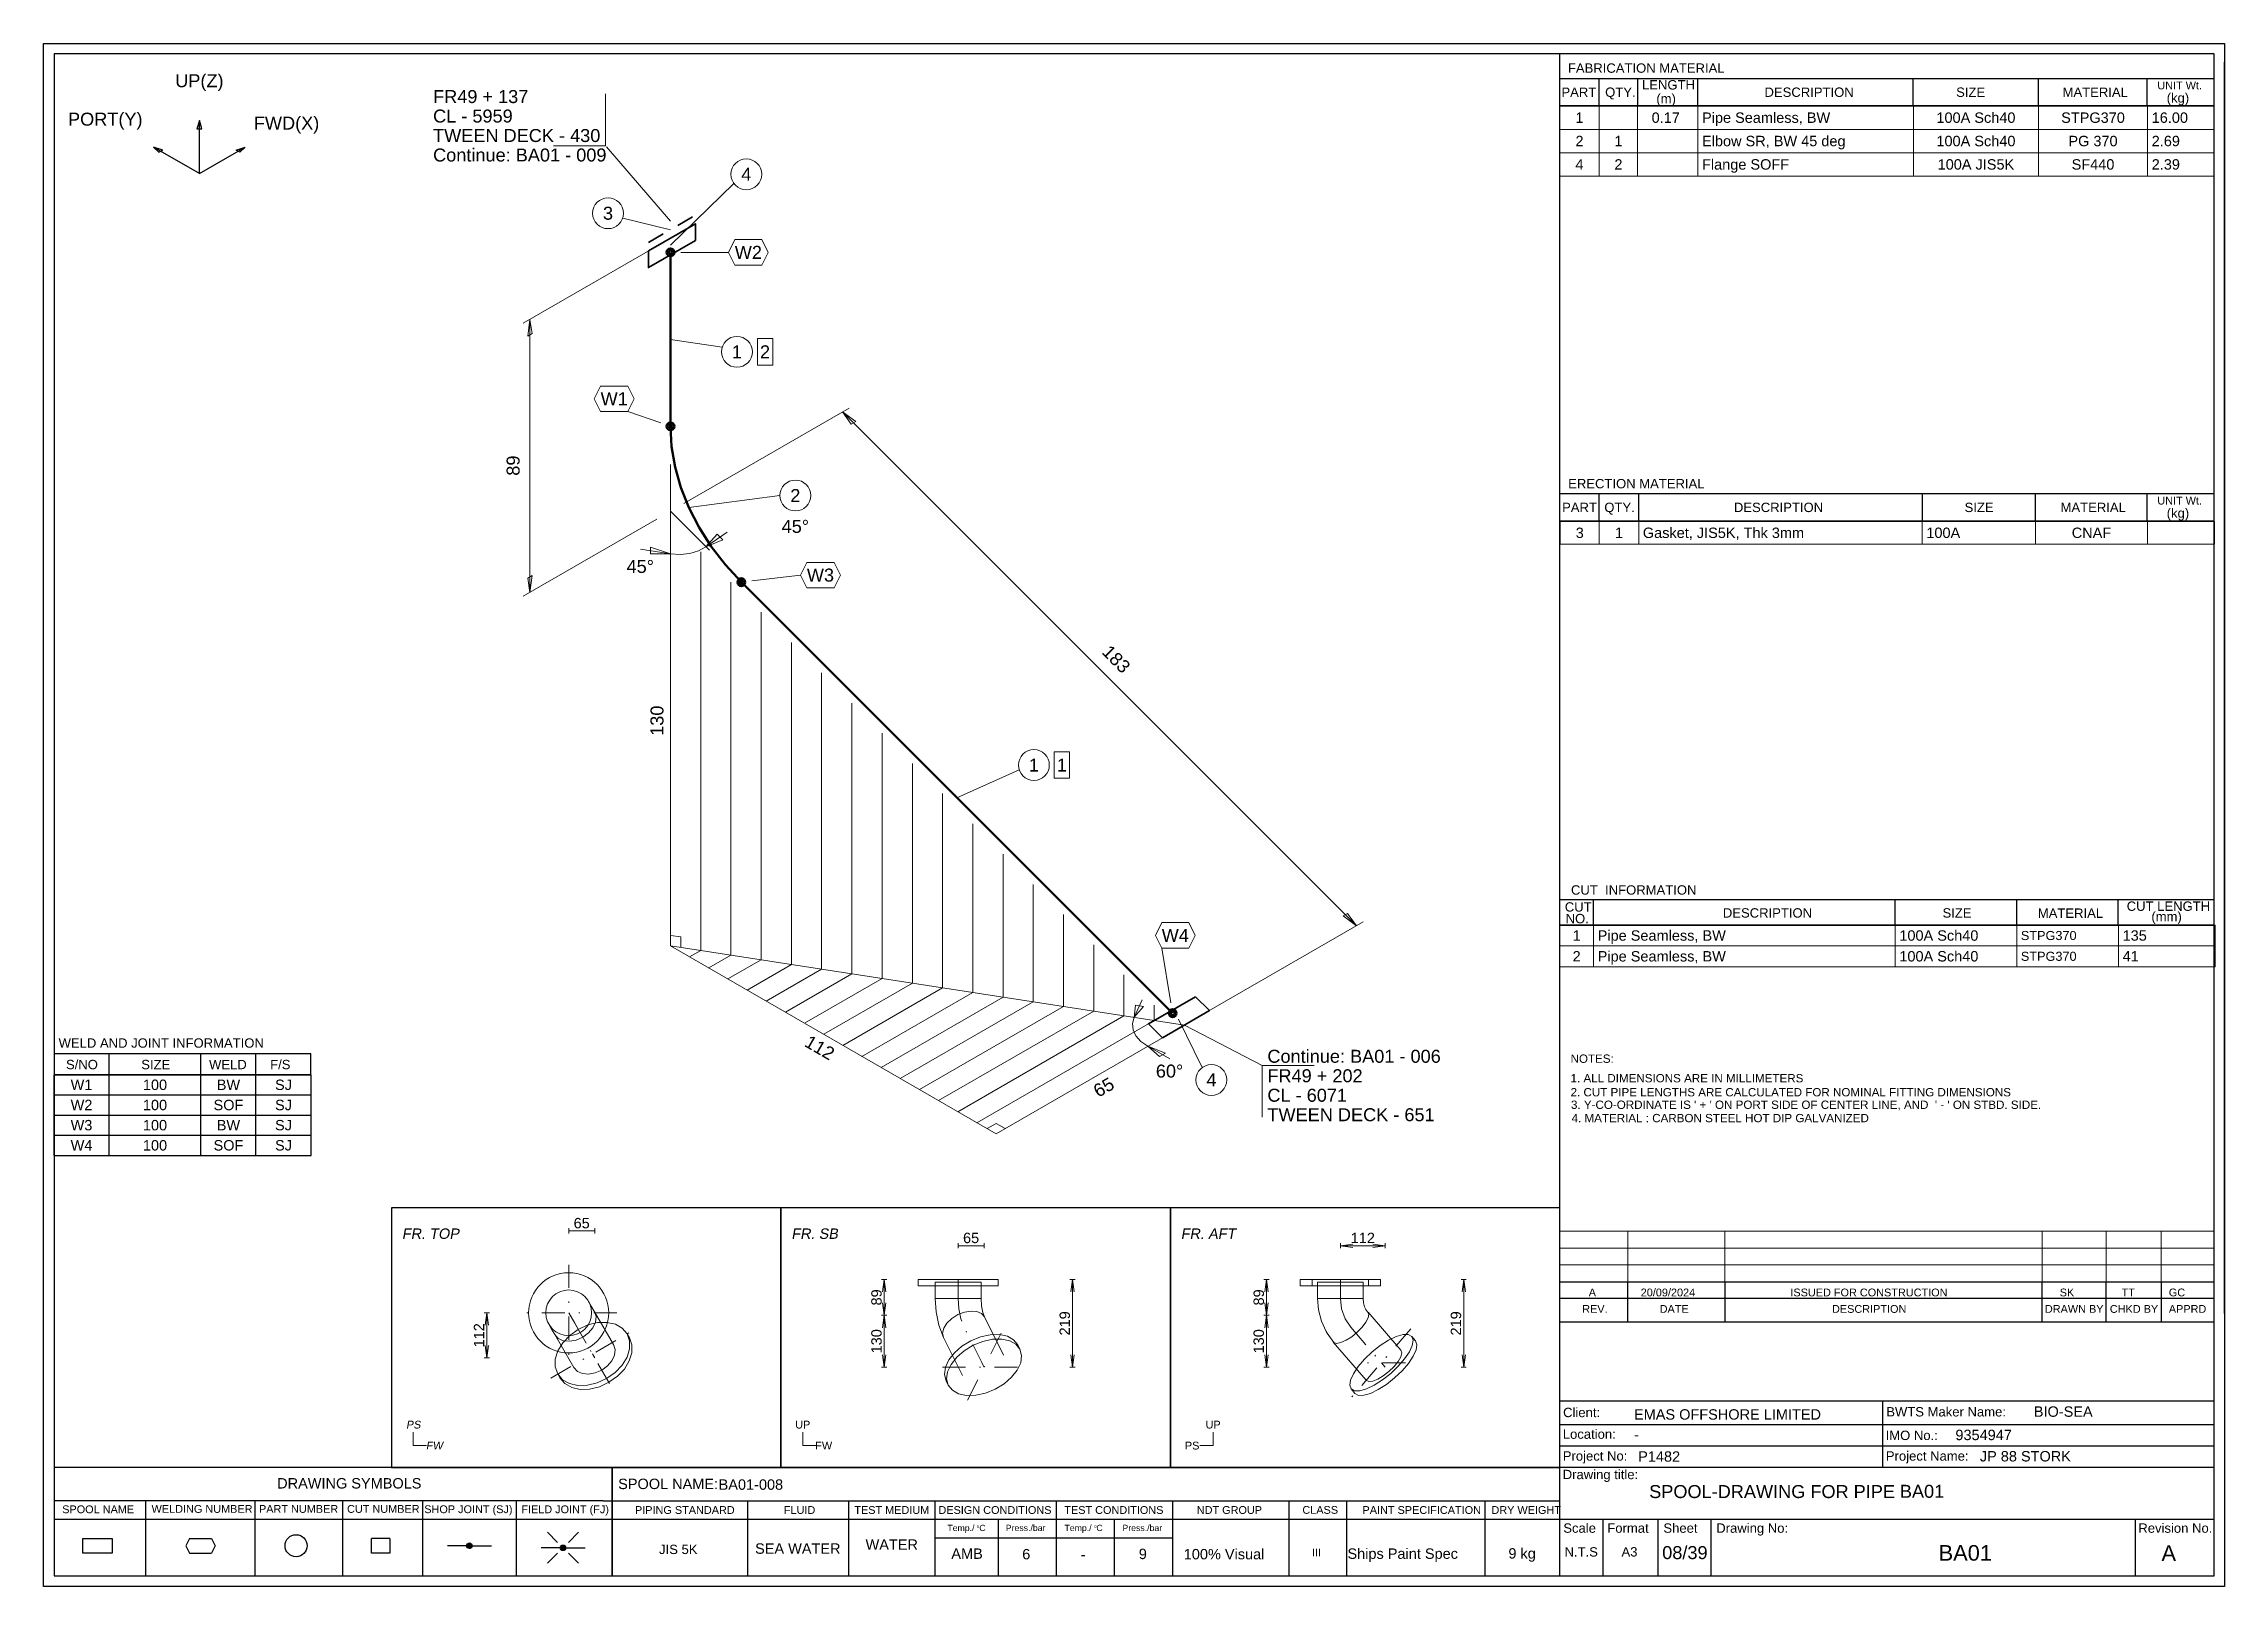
# Model space of a CAD drawing. Header units: millimetres. Extents: x 0 to 420, y 0 to 297.
import ezdxf
from ezdxf.enums import TextEntityAlignment as Align

# ---------------------------------------------------------------- set-up
doc = ezdxf.new("R2010")
doc.units = ezdxf.units.MM
doc.linetypes.add('DOTTED_DASHED5', pattern=[9.99994, 4.444418, -2.666651, 0.222221, -2.666651])
doc.linetypes.add('DOTTED_DASHED6', pattern=[10, 4.444444, -2.666667, 0.222222, -2.666667])
for name, color, linetype in [('FramesFromTables', 40, 'Continuous'), ('I_Coordinates', 11, 'Continuous'), ('I_CutNumbers', 10, 'Continuous'), ('I_Dimensions', 4, 'Continuous'), ('I_OtherComponents', 2, 'Continuous'), ('I_PartNumbers', 9, 'Continuous'), ('I_Pipes', 1, 'Continuous'), ('I_Tags', 8, 'Continuous'), ('I_Triangles', 5, 'Continuous'), ('SymbolsOnDrawingSheet', 1, 'Continuous'), ('TextFromTables', 2, 'Continuous'), ('TextFromTextBoxes', 2, 'Continuous')]:
    doc.layers.add(name, color=color, linetype=linetype)
doc.styles.add('Cadmatic Default Text', font='arial.ttf')

msp = doc.modelspace()

# ---------------------------------------------------------------- texts
at = {"layer": 'SymbolsOnDrawingSheet', "linetype": 'ByBlock', "lineweight": 25, "style": 'Cadmatic Default Text'}
for s, p in [('UP(Z)', (30, 289.86)), ('PORT(Y)', (11.88, 282.46)), ('FWD(X)', (46.79, 281.7))]:
    msp.add_text(s, height=2.5, dxfattribs=at).set_placement(p, align=Align.MIDDLE_CENTER)
at = {"layer": 'SymbolsOnDrawingSheet', "linetype": 'ByBlock', "lineweight": 25, "style": 'Cadmatic Default Text', "oblique": 10}
for s, p in [('FR. TOP', (69, 68.9)), ('FR. SB', (144, 68.9)), ('FR. AFT', (219, 68.9))]:
    msp.add_text(s, height=2, dxfattribs=at).set_placement(p, align=Align.TOP_LEFT)
at = {"layer": 'SymbolsOnDrawingSheet', "linetype": 'ByBlock', "lineweight": 13, "style": 'Cadmatic Default Text'}
for s, p in [('65', (103.63, 69.93)), ('65', (178.63, 67.08)), ('112', (254.07, 67.08))]:
    msp.add_text(s, height=2, dxfattribs=at).set_placement(p, align=Align.MIDDLE_CENTER)
for s, p in [('89', (160.4, 55.63)), ('89', (234.02, 55.63)), ('112', (83.86, 48.33)), ('219', (196.66, 50.63)), ('219', (272, 50.63)), ('130', (160.4, 47.18)), ('130', (234.02, 47.18))]:
    msp.add_text(s, height=2, rotation=90, dxfattribs=at).set_placement(p, align=Align.MIDDLE_CENTER)
at = {"layer": 'SymbolsOnDrawingSheet', "linetype": 'ByBlock', "lineweight": 18, "style": 'Cadmatic Default Text', "oblique": 10}
for s, p in [('PS', (71.2, 31.14)), ('FW', (75.24, 27.1))]:
    msp.add_text(s, height=1.5, dxfattribs=at).set_placement(p, align=Align.MIDDLE_CENTER)
at = {"layer": 'SymbolsOnDrawingSheet', "linetype": 'ByBlock', "lineweight": 18, "style": 'Cadmatic Default Text'}
for s, p in [('UP', (146.2, 31.14)), ('UP', (225.24, 31.14)), ('FW', (150.24, 27.1)), ('PS', (221.2, 27.1))]:
    msp.add_text(s, height=1.5, dxfattribs=at).set_placement(p, align=Align.MIDDLE_CENTER)

# ---------------------------------------------------------------- blocks, each defined once
blk = doc.blocks.new('BA01727710874_BOM_4')
at = {"layer": 'FramesFromTables', "linetype": 'ByBlock', "lineweight": 18}
for p, q in [((292, 285), (418, 285)), ((292, 271.5), (292, 285)), ((292, 271.5), (292, 285)), ((299.6, 271.5), (299.6, 285)), ((299.6, 271.5), (299.6, 285)), ((307, 271.5), (307, 285)), ((307, 271.5), (307, 285)), ((318.6, 271.5), (318.6, 285)), ((318.6, 271.5), (318.6, 285)), ((360.1, 271.5), (360.1, 285)), ((360.1, 271.5), (360.1, 285)), ((384.2, 271.5), (384.2, 285)), ((384.2, 271.5), (384.2, 285)), ((405.2, 271.5), (405.2, 285)), ((405.2, 271.5), (405.2, 285)), ((418, 271.5), (418, 285)), ((292, 280.5), (418, 280.5)), ((292, 276), (418, 276)), ((292, 205), (418.1, 205)), ((292, 200.67), (292, 205)), ((292.1, 200.67), (292.1, 205)), ((299.6, 200.67), (299.6, 205)), ((299.6, 200.67), (299.6, 205)), ((307.2, 200.67), (307.2, 205)), ((307.2, 200.67), (307.2, 205)), ((361.8, 200.67), (361.8, 205)), ((361.8, 200.67), (361.8, 205)), ((383.6, 200.67), (383.6, 205)), ((383.6, 200.67), (383.6, 205)), ((405.2, 200.67), (405.2, 205)), ((405.2, 200.67), (405.2, 205)), ((418, 200.67), (418, 205)), ((292, 127.3), (418.2, 127.3)), ((292, 119.3), (292, 127.3)), ((292, 119.3), (292, 127.3)), ((298.5, 119.3), (298.5, 127.3)), ((298.5, 119.3), (298.5, 127.3)), ((356.6, 119.3), (356.6, 127.3)), ((356.6, 119.3), (356.6, 127.3)), ((380, 119.3), (380, 127.3)), ((380, 119.3), (380, 127.3)), ((399.6, 119.3), (399.6, 127.3)), ((399.6, 119.3), (399.6, 127.3)), ((418, 119.3), (418, 127.3)), ((292, 123.3), (418.2, 123.3)), ((292, 68.4), (418, 68.4)), ((292, 58.6), (292, 68.4)), ((292, 58.6), (292, 68.4)), ((305.1, 58.6), (305.1, 68.4)), ((305.1, 58.6), (305.1, 68.4)), ((323.8, 58.6), (323.8, 68.4)), ((323.8, 58.6), (323.8, 68.4)), ((384.9, 58.6), (384.9, 68.4)), ((384.9, 58.6), (384.9, 68.4)), ((397.2, 58.6), (397.2, 68.4)), ((397.2, 58.6), (397.2, 68.4)), ((407.8, 58.6), (407.8, 68.4)), ((407.8, 58.6), (407.8, 68.4)), ((418, 58.6), (418, 68.4)), ((292, 65.13), (418, 65.13)), ((292, 61.87), (418, 61.87))]:
    blk.add_line(p, q, dxfattribs=at)
at = {"layer": 'FramesFromTables', "linetype": 'ByBlock', "lineweight": -3}
for p, q in [((2, 98.5), (51.5, 98.5)), ((2, 82.96), (2, 98.5)), ((2, 82.96), (2, 98.5)), ((12.6, 82.96), (12.6, 98.5)), ((12.6, 82.96), (12.6, 98.5)), ((30.3, 82.96), (30.3, 98.5)), ((30.3, 82.96), (30.3, 98.5)), ((40.9, 82.96), (40.9, 98.5)), ((40.9, 82.96), (40.9, 98.5)), ((51.5, 82.96), (51.5, 98.5)), ((2, 94.62), (51.5, 94.62)), ((2, 90.73), (51.5, 90.73)), ((2, 86.85), (51.5, 86.85))]:
    blk.add_line(p, q, dxfattribs=at)
at = {"layer": 'FramesFromTables', "linetype": 'ByBlock', "lineweight": 18, "flags": 128}
for points in [[(292, 271.5), (418, 271.5), (418, 285)], [(292, 200.67), (418.1, 200.67), (418.1, 205)], [(292, 119.3), (418.2, 119.3), (418.2, 127.3)], [(292, 58.6), (418, 58.6), (418, 68.4)]]:
    blk.add_lwpolyline(points, dxfattribs=at)
at = {"layer": 'FramesFromTables', "linetype": 'ByBlock', "lineweight": -3, "flags": 128}
blk.add_lwpolyline([(2, 82.96), (51.5, 82.96), (51.5, 98.5)], dxfattribs=at)
at = {"layer": 'TextFromTables', "linetype": 'ByBlock', "lineweight": 13, "style": 'Cadmatic Default Text'}
for s, p in [('1', (295.8, 282.75)), ('2', (295.8, 278.25)), ('4', (295.8, 273.75))]:
    blk.add_text(s, height=2, dxfattribs=at).set_placement(p, align=Align.MIDDLE_CENTER)
at = {"layer": 'TextFromTables', "linetype": 'ByBlock', "lineweight": 25, "style": 'Cadmatic Default Text'}
for s, p in [('0.17 ', (312.8, 282.75)), ('100A Sch40', (372.15, 282.75)), ('STPG370', (394.7, 282.75)), ('1', (303.3, 278.25)), ('100A Sch40', (372.15, 278.25)), ('PG 370', (394.7, 278.25)), ('2', (303.3, 273.75)), ('100A JIS5K', (372.15, 273.75)), ('SF440', (394.7, 273.75)), ('3', (295.85, 202.83)), ('1', (303.4, 202.83)), ('CNAF', (394.4, 202.83)), ('1', (295.25, 125.3)), ('2', (295.25, 121.3)), ('W1', (7.3, 96.56)), ('100', (21.45, 96.56)), ('BW', (35.6, 96.56)), ('SJ', (46.2, 96.56)), ('W2', (7.3, 92.67)), ('100', (21.45, 92.67)), ('SOF', (35.6, 92.67)), ('SJ', (46.2, 92.67)), ('W3', (7.3, 88.79)), ('100', (21.45, 88.79)), ('BW', (35.6, 88.79)), ('SJ', (46.2, 88.79)), ('W4', (7.3, 84.91)), ('100', (21.45, 84.91)), ('SOF', (35.6, 84.91)), ('SJ', (46.2, 84.91))]:
    blk.add_text(s, height=2, dxfattribs=at).set_placement(p, align=Align.MIDDLE_CENTER)
for s, height, p in [('Pipe Seamless, BW ', 2, (319.4, 282.75)), ('16.00', 2, (406, 282.75)), ('Elbow SR, BW 45 deg', 2, (319.4, 278.25)), ('2.69', 2, (406, 278.25)), ('Flange SOFF ', 2, (319.4, 273.75)), ('2.39', 2, (406, 273.75)), ('Gasket, JIS5K, Thk 3mm ', 2, (308, 202.83)), ('100A', 2, (362.6, 202.83)), ('Pipe Seamless, BW', 2, (299.3, 125.3)), ('100A Sch40', 2, (357.4, 125.3)), ('STPG370', 1.75, (380.8, 125.3)), ('135', 2, (400.4, 125.3)), ('Pipe Seamless, BW', 2, (299.3, 121.3)), ('100A Sch40', 2, (357.4, 121.3)), ('STPG370', 1.75, (380.8, 121.3)), ('41', 2, (400.4, 121.3))]:
    blk.add_text(s, height=height, dxfattribs=at).set_placement(p, align=Align.MIDDLE_LEFT)
at = {"layer": 'TextFromTextBoxes', "linetype": 'ByBlock', "lineweight": -3, "style": 'Cadmatic Default Text'}
for s, p in [('EMAS OFFSHORE LIMITED', (306.3, 33.1)), ('BIO-SEA', (383.3, 33.65)), ('9354947', (368.2, 29.15)), ('-', (306.3, 29.2)), ('P1482', (307.1, 25)), ('JP 88 STORK', (372.9, 25.05)), ('BA01-008', (130, 19.6))]:
    blk.add_text(s, height=2, dxfattribs=at).set_placement(p, align=Align.MIDDLE_LEFT)
at = {"layer": 'TextFromTextBoxes', "linetype": 'ByBlock', "lineweight": 25, "style": 'Cadmatic Default Text'}
blk.add_text('BA01', height=2.5, dxfattribs=at).set_placement((357.5, 18.3), align=Align.MIDDLE_LEFT)
at = {"layer": 'TextFromTextBoxes', "linetype": 'ByBlock', "lineweight": -3, "style": 'Cadmatic Default Text'}
for s, height, p in [('WATER', 2, (163.35, 8.05)), ('SEA WATER', 2, (145.25, 7.28)), ('AMB', 2, (177.85, 6.3)), ('6', 2, (189.25, 6.2)), ('-', 2, (200.2, 6.15)), ('9', 2, (211.7, 6.25)), ('100% Visual', 2, (227.35, 6.2)), ('Ships Paint Spec', 2, (261.75, 6.3)), ('9 kg', 2, (284.75, 6.35)), ('08/39', 2.5, (316.1, 6.5))]:
    blk.add_text(s, height=height, dxfattribs=at).set_placement(p, align=Align.MIDDLE_CENTER)
at = {"layer": 'TextFromTextBoxes', "linetype": 'ByBlock', "lineweight": 25, "style": 'Cadmatic Default Text'}
blk.add_text('BA01', height=3, dxfattribs=at).set_placement((370.1, 6.45), align=Align.MIDDLE_CENTER)
blk = doc.blocks.new('SEDS_SPOOL_FORMAT_Gol_4')
at = {"layer": 'SymbolsOnDrawingSheet', "linetype": 'ByBlock', "lineweight": -3, "flags": 128}
for points in [[(0, 297), (420, 297), (420, 0), (0, 0), (0, 297)], [(418.01, 295.01), (2, 295.01)], [(2, 295.01), (2, 2)], [(292.02, 50.91), (292.02, 295.01)], [(418.01, 2), (418.01, 295.01)], [(292.02, 290.3), (418.01, 290.3)], [(299.59, 285.01), (299.59, 290.3)], [(307.02, 285.01), (307.02, 290.3)], [(318.61, 285.01), (318.61, 290.3)], [(360.08, 285.01), (360.08, 290.3)], [(384.18, 285.01), (384.18, 290.3)], [(405.15, 285.01), (405.15, 290.3)], [(405.15, 285.01), (405.15, 290.3)], [(420, 52.53), (420, 293.46)], [(420, 52.53), (420, 293.46)], [(292.02, 284.66), (292.02, 288.77)], [(292, 285), (418, 285)], [(292, 253.5), (292, 285)], [(292, 253.5), (292, 285)], [(292.02, 285.01), (418.01, 285.01)], [(418.01, 285.01), (292.02, 285.01)], [(418, 253.5), (418, 285)], [(292.02, 210.38), (418.01, 210.38)], [(299.57, 205.08), (299.57, 210.38)], [(307.21, 205.08), (307.21, 210.38)], [(361.83, 205.03), (361.83, 210.38)], [(383.61, 205.08), (383.61, 210.38)], [(405.15, 205.17), (405.15, 210.38)], [(292.02, 205.08), (292.02, 209.18)], [(292.02, 205.08), (418.01, 205.08)], [(292.02, 186.7), (292.02, 205.08)], [(292.02, 186.7), (292.02, 205.08)], [(418.01, 205.08), (292.02, 205.08)], [(418, 166), (418, 205)], [(292.02, 132.23), (418.01, 132.23)], [(292.02, 127.3), (292.02, 131.41)], [(298.48, 127.3), (298.48, 132.23)], [(356.6, 127.3), (356.6, 132.23)], [(380.01, 127.3), (380.01, 132.23)], [(399.56, 127.3), (399.56, 132.23)], [(292.02, 127.3), (418.01, 127.3)], [(418.01, 127.3), (292.02, 127.3)], [(418, 111.3), (418, 127.3)], [(2, 102.57), (51.49, 102.57)], [(12.6, 98.45), (12.6, 102.57)], [(30.28, 98.45), (30.28, 102.57)], [(40.88, 98.45), (40.88, 102.57)], [(51.49, 98.45), (51.49, 102.57)], [(2, 98.5), (51.5, 98.5)], [(2, 98.5), (51.5, 98.5)], [(51.49, 98.47), (2, 98.47)], [(2, 98.45), (51.49, 98.45)], [(418, 55.4), (418, 68.5)], [(292.02, 52.57), (292.02, 66.5)], [(292.02, 52.57), (292.02, 66.5)], [(292.02, 58.6), (418.01, 58.6)], [(292.02, 55.47), (418.01, 55.47)], [(305.1, 50.91), (305.1, 58.6)], [(323.84, 50.91), (323.84, 58.6)], [(384.91, 50.91), (384.91, 58.6)], [(397.21, 50.91), (397.21, 58.6)], [(407.86, 50.91), (407.86, 58.6)], [(292.02, 50.91), (418.01, 50.91)], [(292.02, 2), (292.02, 50.91)], [(292.02, 35.73), (418.01, 35.73)], [(354.24, 22.93), (354.24, 35.73)], [(292.02, 31.13), (418.01, 31.13)], [(292.02, 27.03), (418.01, 27.03)], [(2, 22.93), (107.74, 22.93)], [(107.74, 22.93), (292.02, 22.93)], [(109.52, 22.93), (109.52, 2)], [(109.52, 2), (109.52, 22.93)], [(292.02, 22.93), (418.01, 22.93)], [(107.74, 16.45), (2, 16.45)], [(2, 12.91), (292.02, 12.91)], [(19.62, 16.45), (19.62, 2)], [(40.69, 16.45), (40.69, 2)], [(57.56, 16.45), (57.56, 2)], [(72.95, 16.45), (72.95, 2)], [(91.02, 16.45), (91.02, 2)], [(107.74, 16.45), (292.02, 16.45)], [(135.58, 16.45), (135.58, 2)], [(155.03, 16.45), (155.03, 2)], [(171.67, 16.45), (171.67, 2)], [(183.82, 12.91), (183.82, 2)], [(195.02, 16.45), (195.02, 2)], [(206.21, 12.91), (206.21, 2)], [(217.4, 16.45), (217.4, 2)], [(239.85, 16.45), (239.85, 2)], [(250.91, 16.34), (250.91, 2)], [(277.59, 16.45), (277.59, 2)], [(292.02, 12.91), (418.01, 12.91)], [(300.39, 2), (300.39, 12.91)], [(310.96, 2), (310.96, 12.91)], [(321.13, 2), (321.13, 12.91)], [(402.9, 2), (402.9, 12.91)], [(13.2, 6.41), (7.55, 6.41), (7.55, 9.23), (13.2, 9.23)], [(13.2, 9.23), (13.2, 6.41)], [(28.12, 9.23), (27.42, 7.82)], [(28.12, 9.23), (32.36, 9.23)], [(32.36, 9.23), (33.07, 7.82)], [(66.68, 9.23), (66.68, 6.41), (63.15, 6.41), (63.15, 9.23)], [(66.68, 9.23), (63.15, 9.23)], [(99, 8.47), (97.06, 10.41)], [(101.09, 8.47), (103.03, 10.41)], [(171.67, 9.37), (217.4, 9.37)], [(171.67, 9.37), (217.4, 9.37)], [(27.42, 7.82), (28.12, 6.41)], [(28.12, 6.41), (32.36, 6.41)], [(33.07, 7.82), (32.36, 6.41)], [(81.48, 7.82), (77.79, 7.82)], [(81.49, 7.78), (82.04, 8.32)], [(81.51, 7.9), (81.93, 8.32)], [(81.52, 7.7), (82.14, 8.32)], [(81.55, 7.62), (82.22, 8.29)], [(81.56, 8.06), (81.76, 8.26)], [(81.57, 7.54), (82.28, 8.25)], [(81.62, 7.48), (82.34, 8.2)], [(81.68, 7.44), (82.4, 8.16)], [(81.74, 7.39), (82.45, 8.1)], [(81.8, 7.35), (82.48, 8.02)], [(81.88, 7.32), (82.5, 7.94)], [(81.98, 7.32), (82.53, 7.86)], [(82.09, 7.32), (82.52, 7.75)], [(82.24, 7.36), (82.47, 7.59)], [(82.54, 7.82), (86.24, 7.82)], [(99.51, 7.42), (95.82, 7.42)], [(99, 6.38), (97.06, 4.44)], [(99.53, 7.47), (99.99, 7.93)], [(99.53, 7.37), (100.1, 7.93)], [(99.56, 7.29), (100.2, 7.93)], [(99.58, 7.62), (99.88, 7.93)], [(99.58, 7.21), (100.27, 7.89)], [(99.61, 7.13), (100.33, 7.84)], [(99.67, 7.08), (100.39, 7.8)], [(99.73, 7.03), (100.45, 7.75)], [(99.79, 6.99), (100.49, 7.69)], [(99.85, 6.94), (100.52, 7.61)], [(99.94, 6.92), (100.54, 7.53)], [(100.04, 6.92), (100.57, 7.45)], [(100.15, 6.92), (100.54, 7.31)], [(100.38, 7.04), (100.49, 7.15)], [(100.57, 7.42), (104.27, 7.42)], [(101.09, 6.38), (103.03, 4.44)], [(2, 2), (418.01, 2)]]:
    blk.add_lwpolyline(points, dxfattribs=at)
at = {"layer": 'SymbolsOnDrawingSheet', "linetype": 'ByBlock', "lineweight": -3}
for centre, radius in [((48.63, 7.82), 2.12), ((82.01, 7.82), 0.53), ((100.04, 7.42), 0.53)]:
    blk.add_circle(centre, radius, dxfattribs=at)
at = {"layer": 'SymbolsOnDrawingSheet', "linetype": 'ByBlock', "lineweight": -3, "style": 'Cadmatic Default Text'}
for s, height, p in [('FABRICATION MATERIAL', 1.8, (293.57, 293.19)), ('LENGTH', 1.8, (307.84, 289.97)), ('PART', 1.8, (292.32, 288.55)), ('QTY.', 1.8, (300.74, 288.55)), ('DESCRIPTION', 1.8, (331.43, 288.55)), ('SIZE', 1.8, (368.34, 288.55)), ('MATERIAL', 1.8, (388.84, 288.55)), ('UNIT Wt.', 1.5, (407.08, 289.7)), (' (kg)', 1.8, (408.19, 287.46)), ('ERECTION MATERIAL', 1.8, (293.62, 213.19)), ('PART', 1.8, (292.45, 208.62)), ('QTY.', 1.8, (300.58, 208.62)), ('DESCRIPTION', 1.8, (325.54, 208.62)), ('SIZE', 1.8, (369.97, 208.62)), ('MATERIAL', 1.8, (388.45, 208.62)), ('UNIT Wt.', 1.5, (407.08, 209.77)), (' (kg)', 1.8, (408.19, 207.53)), ('CUT  INFORMATION', 1.8, (294.16, 134.97)), ('CUT ', 1.8, (292.97, 131.7)), ('DESCRIPTION', 1.8, (323.41, 130.55)), ('SIZE', 1.8, (365.72, 130.55)), ('MATERIAL', 1.8, (384.07, 130.5)), ('CUT LENGTH', 1.8, (401.19, 131.85)), ('NO.', 1.8, (293.13, 129.46)), ('(mm)', 1.8, (405.94, 129.85)), ('WELD AND JOINT INFORMATION', 1.8, (2.89, 105.5)), ('S/NO', 1.8, (4.31, 101.36)), ('SIZE', 1.8, (18.81, 101.36)), ('WELD', 1.8, (31.86, 101.36)), ('F/S', 1.8, (43.63, 101.36)), ('SPOOL-DRAWING FOR PIPE', 2.5, (309.22, 19.5))]:
    blk.add_text(s, height=height, dxfattribs=at).set_placement(p, align=Align.TOP_LEFT)
for s, height, p in [('(m)', 1.8, (310.6, 285.51)), ('Client:', 1.8, (292.64, 32.58)), ('BWTS Maker Name:', 1.8, (354.88, 32.71)), ('Location:', 1.8, (292.58, 28.41)), ('IMO No.:', 1.8, (354.76, 28.17)), ('Project No:', 1.8, (292.58, 24.2)), ('Project Name:', 1.8, (354.8, 24.2)), ('Drawing title:', 1.8, (292.57, 20.64)), ('DRAWING SYMBOLS', 2, (44.98, 18.84)), ('Temp./  C   ', 1.2, (174.06, 10.65)), ('0', 0.53, (179.71, 11.25)), ('Press./bar', 1.2, (185.31, 10.65)), ('Temp./  C   ', 1.2, (196.61, 10.65)), ('0', 0.53, (202.37, 11.25)), ('Press./bar', 1.2, (207.78, 10.65)), ('Scale', 1.8, (292.68, 10.32)), ('Format', 1.8, (301.16, 10.32)), ('Sheet', 1.8, (311.96, 10.32)), ('Drawing No:', 1.8, (322.14, 10.32)), ('Revision No.', 1.8, (403.43, 10.32)), ('N.T.S', 1.8, (292.92, 5.74)), ('A3', 1.8, (303.89, 5.74))]:
    blk.add_text(s, height=height, dxfattribs=at).set_placement(p)
for s, height, p in [('NOTES:', 1.6, (294.08, 101.59)), ('1. ALL DIMENSIONS ARE IN MILLIMETERS', 1.6, (294.08, 97.83)), ('2. CUT PIPE LENGTHS ARE CALCULATED FOR NOMINAL FITTING DIMENSIONS', 1.6, (294.08, 95.13)), ("3. Y-CO-ORDINATE IS ' + ' ON PORT SIDE OF CENTER LINE, AND  ' - ' ON STBD. SIDE.", 1.6, (294.16, 92.72)), ('4. MATERIAL : CARBON STEEL HOT DIP GALVANIZED', 1.6, (294.28, 90.15)), ('A', 1.5, (297.58, 56.58)), ('20/09/2024', 1.5, (307.59, 56.58)), ('ISSUED FOR CONSTRUCTION', 1.5, (336.41, 56.58)), ('SK', 1.5, (388.28, 56.58)), ('TT', 1.5, (400.21, 56.58)), ('GC', 1.5, (409.3, 56.58)), ('REV.', 1.5, (296.32, 53.41)), ('DATE', 1.5, (311.24, 53.41)), ('DESCRIPTION', 1.5, (344.43, 53.41)), ('DRAWN BY', 1.5, (385.43, 53.41)), ('CHKD BY', 1.5, (397.94, 53.41)), ('APPRD', 1.5, (409.3, 53.41)), ('SPOOL NAME:', 2, (110.65, 19.73)), ('SPOOL NAME', 1.5, (3.58, 14.83)), ('WELDING NUMBER', 1.5, (20.79, 14.91)), ('PART NUMBER', 1.5, (41.48, 14.91)), ('CUT NUMBER', 1.5, (58.44, 14.91)), ('SHOP JOINT (SJ)', 1.5, (73.31, 14.85)), ('FIELD JOINT (FJ)', 1.5, (92, 14.83)), ('PIPING STANDARD', 1.5, (113.89, 14.7)), ('FLUID', 1.5, (142.57, 14.7)), ('TEST MEDIUM', 1.5, (156.14, 14.7)), ('DESIGN CONDITIONS', 1.5, (172.34, 14.7)), ('TEST CONDITIONS', 1.5, (196.58, 14.7)), ('NDT GROUP', 1.5, (222.09, 14.7)), ('CLASS', 1.5, (242.43, 14.72)), ('PAINT SPECIFICATION', 1.5, (254.01, 14.7)), ('DRY WEIGHT', 1.5, (278.84, 14.7)), ('JIS 5K', 1.8, (118.53, 7.12)), ('III', 1.5, (244.26, 6.51)), ('A', 3, (407.89, 6.4))]:
    blk.add_text(s, height=height, dxfattribs=at).set_placement(p, align=Align.MIDDLE_LEFT)
blk = doc.blocks.new('BA01727710874_PRT_8_3')
at = {"layer": 'I_OtherComponents', "linetype": 'ByBlock', "lineweight": 35}
for p, q in [((70.14, 238.69), (72.97, 240.33)), ((64.49, 235.43), (67.31, 237.06))]:
    blk.add_line(p, q, dxfattribs=at)
blk = doc.blocks.new('BA01727710874_PRT_9_3')
at = {"layer": 'I_OtherComponents', "linetype": 'ByBlock', "lineweight": 35, "flags": 128}
blk.add_lwpolyline([(73.54, 235.81), (73.54, 239.02), (64.49, 233.8), (64.49, 230.58), (73.54, 235.81)], dxfattribs=at)
at = {"layer": 'I_OtherComponents', "linetype": 'ByBlock', "lineweight": 50}
for radius in [0.75, 0.375]:
    blk.add_circle((68.73, 233.52), radius, dxfattribs=at)
blk = doc.blocks.new('BA01727710874_PRT_10_3')
at = {"layer": 'I_Pipes', "linetype": 'ByBlock', "lineweight": 50}
blk.add_line((68.73, 200.01), (68.73, 233.52), dxfattribs=at)
blk = doc.blocks.new('BA01727710874_PRT_11_3')
at = {"layer": 'I_Pipes', "linetype": 'ByBlock', "lineweight": 0}
for q in [(68.73, 192.66), (76.24, 176.17)]:
    blk.add_line((68.73, 183.68), q, dxfattribs=at)
at = {"layer": 'I_Pipes', "linetype": 'ByBlock', "lineweight": 50, "flags": 128}
blk.add_lwpolyline([(68.73, 200.01), (68.95, 196.11), (69.62, 192.18), (70.74, 188.25), (72.28, 184.37), (74.24, 180.57), (76.59, 176.89), (79.32, 173.36), (82.39, 170.02)], dxfattribs=at)
at = {"layer": 'I_Pipes', "linetype": 'ByBlock', "lineweight": 50}
for centre, radius in [((68.73, 200.01), 0.75), ((68.73, 200.01), 0.375), ((82.39, 170.02), 0.75), ((82.39, 170.02), 0.375)]:
    blk.add_circle(centre, radius, dxfattribs=at)
blk = doc.blocks.new('BA01727710874_PRT_12_3')
at = {"layer": 'I_Pipes', "linetype": 'ByBlock', "lineweight": 50}
blk.add_line((82.39, 170.02), (165.44, 87.04), dxfattribs=at)
blk = doc.blocks.new('BA01727710874_PRT_13_3')
at = {"layer": 'I_OtherComponents', "linetype": 'ByBlock', "lineweight": 35, "flags": 128}
blk.add_lwpolyline([(169.83, 90.22), (172.52, 87.54), (163.47, 82.31), (160.78, 85), (169.83, 90.22)], dxfattribs=at)
at = {"layer": 'I_OtherComponents', "linetype": 'ByBlock', "lineweight": 50}
for radius in [0.75, 0.375]:
    blk.add_circle((165.44, 87.04), radius, dxfattribs=at)
blk = doc.blocks.new('BA01727710874_TRI_0_3')
at = {"layer": 'I_Triangles', "linetype": 'ByBlock', "lineweight": 0}
for p, q in [((74.55, 99.12), (74.55, 175.86)), ((80.37, 98.23), (80.37, 170.04)), ((86.2, 97.33), (86.2, 164.22)), ((92.02, 96.43), (92.02, 158.4)), ((97.84, 95.53), (97.84, 152.58)), ((103.66, 94.64), (103.66, 146.76)), ((109.49, 93.74), (109.49, 140.95)), ((115.31, 92.84), (115.31, 135.13)), ((121.13, 91.94), (121.13, 129.31)), ((126.95, 91.05), (126.95, 123.49)), ((132.78, 90.15), (132.78, 117.67)), ((138.6, 89.25), (138.6, 111.85)), ((144.42, 88.35), (144.42, 106.04)), ((167.71, 84.76), (68.73, 100.02)), ((72.42, 97.89), (74.55, 99.12)), ((76.1, 95.76), (80.37, 98.23)), ((79.79, 93.63), (86.2, 97.33)), ((150.24, 87.46), (150.24, 100.22)), ((83.48, 91.5), (92.02, 96.43)), ((87.17, 89.37), (97.84, 95.53)), ((90.86, 87.24), (103.66, 94.64)), ((94.55, 85.11), (109.49, 93.74)), ((98.24, 82.98), (115.31, 92.84)), ((156.07, 86.56), (156.07, 94.4)), ((101.93, 80.85), (121.13, 91.94)), ((105.61, 78.72), (126.95, 91.05)), ((109.3, 76.6), (132.78, 90.15)), ((112.99, 74.47), (138.6, 89.25)), ((116.68, 72.34), (144.42, 88.35)), ((161.89, 85.66), (161.89, 88.58)), ((120.37, 70.21), (150.24, 87.46)), ((124.06, 68.08), (156.07, 86.56)), ((127.75, 65.95), (161.89, 85.66))]:
    blk.add_line(p, q, dxfattribs=at)
at = {"layer": 'I_Triangles', "linetype": 'ByBlock', "lineweight": 0, "flags": 128}
for points in [[(167.71, 84.76), (68.73, 100.02), (68.73, 183.67)], [(79.66, 179.68), (75.56, 176.85), (77.75, 179.28), (78.84, 178.19), (75.56, 176.85), (74.1, 176.06), (72.43, 175.56), (70.61, 175.38), (68.73, 175.51), (64.86, 176.76), (64.86, 175.45), (68.73, 175.51), (62.93, 176.4)], [(70.7, 99.72), (70.7, 101.72), (68.73, 102.02)], [(167.71, 84.76), (131.43, 63.82), (68.73, 100.02)], [(159.6, 89.6), (158.05, 86.25), (159.86, 88.36), (158.31, 88.6), (158.05, 86.25), (157.73, 85.06), (157.84, 83.86), (158.38, 82.69), (159.33, 81.62), (160.64, 80.68), (164.04, 79.37), (162.9, 78.72), (160.64, 80.68), (164.88, 78.23)], [(133.17, 64.82), (131.43, 65.82), (129.7, 64.82)]]:
    blk.add_lwpolyline(points, dxfattribs=at)
at = {"layer": 'I_Triangles', "linetype": 'ByBlock', "lineweight": 0, "style": 'Cadmatic Default Text'}
for s, p in [('45°', (62.91, 173.04)), ('60°', (164.85, 75.9))]:
    blk.add_text(s, height=2.5, dxfattribs=at).set_placement(p, align=Align.MIDDLE_CENTER)
for s, rotation, p in [('130', 90, (66.13, 143.35)), ('112', 330, (97.48, 80.42)), ('65', 30, (152.17, 72.79))]:
    blk.add_text(s, height=2.5, rotation=rotation, dxfattribs=at).set_placement(p, align=Align.MIDDLE_CENTER)
blk = doc.blocks.new('BA01727710874_DIM_0_3')
at = {"layer": 'I_Dimensions', "linetype": 'ByBlock', "lineweight": 0}
for p, q in [((40.37, 219.87), (66.13, 234.74)), ((41.66, 168.05), (41.66, 220.62)), ((66.13, 182.18), (40.37, 167.3))]:
    blk.add_line(p, q, dxfattribs=at)
at = {"layer": 'I_Dimensions', "linetype": 'ByBlock', "lineweight": 0, "flags": 128}
for points in [[(41.66, 220.62), (42.1, 217.87), (41.23, 217.37), (41.66, 220.62)], [(41.66, 168.05), (42.1, 171.3), (41.23, 170.8), (41.66, 168.05)]]:
    blk.add_lwpolyline(points, dxfattribs=at)
at = {"layer": 'I_Dimensions', "linetype": 'ByBlock', "lineweight": 0, "style": 'Cadmatic Default Text'}
blk.add_text('89', height=2.5, rotation=90, dxfattribs=at).set_placement((38.42, 192.46), align=Align.MIDDLE_CENTER)
blk = doc.blocks.new('BA01727710874_DIM_1_3')
at = {"layer": 'I_Dimensions', "linetype": 'ByBlock', "lineweight": 0}
for p, q in [((71.33, 185.18), (103.15, 203.55)), ((101.85, 202.8), (200.84, 103.89)), ((202.14, 104.64), (170.31, 86.26))]:
    blk.add_line(p, q, dxfattribs=at)
at = {"layer": 'I_Dimensions', "linetype": 'ByBlock', "lineweight": 0, "flags": 128}
for points in [[(101.85, 202.8), (103.54, 200.43), (104.41, 200.93), (101.85, 202.8)], [(200.84, 103.89), (198.28, 105.76), (199.15, 106.26), (200.84, 103.89)]]:
    blk.add_lwpolyline(points, dxfattribs=at)
at = {"layer": 'I_Dimensions', "linetype": 'ByBlock', "lineweight": 0, "style": 'Cadmatic Default Text'}
blk.add_text('183', height=2.5, rotation=315.0211, dxfattribs=at).set_placement((154.59, 155.22), align=Align.MIDDLE_CENTER)
blk = doc.blocks.new('BA01727710874_CRD_0_3')
at = {"layer": 'I_Coordinates', "linetype": 'ByBlock', "lineweight": 0}
blk.add_line((56.4, 253.81), (68.73, 239.51), dxfattribs=at)
at = {"layer": 'I_Coordinates', "linetype": 'ByBlock', "lineweight": 0, "flags": 128}
blk.add_lwpolyline([(56.23, 264.01), (56.23, 254.01), (46.23, 254.01)], dxfattribs=at)
at = {"layer": 'I_Coordinates', "linetype": 'ByBlock', "lineweight": 0, "style": 'Cadmatic Default Text'}
for s, p in [('FR49 + 137', (23.01, 262.26)), ('CL - 5959', (23.01, 258.51)), ('TWEEN DECK - 430', (23.01, 254.76)), ('Continue: BA01 - 009', (23.01, 251.01))]:
    blk.add_text(s, height=2.5, dxfattribs=at).set_placement(p)
blk = doc.blocks.new('BA01727710874_CRD_1_3')
at = {"layer": 'I_Coordinates', "linetype": 'ByBlock', "lineweight": 0}
blk.add_line((182.69, 77), (167.71, 84.76), dxfattribs=at)
at = {"layer": 'I_Coordinates', "linetype": 'ByBlock', "lineweight": 0, "flags": 128}
blk.add_lwpolyline([(182.69, 67), (182.69, 77), (192.69, 77)], dxfattribs=at)
at = {"layer": 'I_Coordinates', "linetype": 'ByBlock', "lineweight": 0, "style": 'Cadmatic Default Text'}
for s, p in [('Continue: BA01 - 006', (183.69, 80)), ('FR49 + 202', (183.69, 76.25)), ('CL - 6071', (183.69, 72.5)), ('TWEEN DECK - 651', (183.69, 68.75))]:
    blk.add_text(s, height=2.5, dxfattribs=at).set_placement(p, align=Align.TOP_LEFT)
blk = doc.blocks.new('BA01727710874_PTN_0_3')
at = {"layer": 'I_PartNumbers', "linetype": 'ByBlock', "lineweight": 0}
blk.add_line((80.93, 246.8), (68.73, 234.88), dxfattribs=at)
blk.add_circle((83.33, 248.55), 2.97, dxfattribs=at)
at = {"layer": 'I_PartNumbers', "linetype": 'ByBlock', "lineweight": 0, "style": 'Cadmatic Default Text'}
blk.add_text('4', height=2.5, dxfattribs=at).set_placement((83.33, 248.55), align=Align.MIDDLE_CENTER)
blk = doc.blocks.new('BA01727710874_PTN_1_3')
at = {"layer": 'I_PartNumbers', "linetype": 'ByBlock', "lineweight": 0}
blk.add_line((59.53, 240.13), (68.73, 237.88), dxfattribs=at)
blk.add_circle((56.7, 241.05), 2.97, dxfattribs=at)
at = {"layer": 'I_PartNumbers', "linetype": 'ByBlock', "lineweight": 0, "style": 'Cadmatic Default Text'}
blk.add_text('3', height=2.5, dxfattribs=at).set_placement((56.7, 241.05), align=Align.MIDDLE_CENTER)
blk = doc.blocks.new('BA01727710874_PTN_2_3')
at = {"layer": 'I_PartNumbers', "linetype": 'ByBlock', "lineweight": 0}
blk.add_line((78.7, 215.29), (68.73, 216.76), dxfattribs=at)
blk.add_circle((81.53, 214.37), 2.97, dxfattribs=at)
at = {"layer": 'I_PartNumbers', "linetype": 'ByBlock', "lineweight": 0, "style": 'Cadmatic Default Text'}
blk.add_text('1', height=2.5, dxfattribs=at).set_placement((81.53, 214.37), align=Align.MIDDLE_CENTER)
blk = doc.blocks.new('BA01727710874_PTN_3_3')
at = {"layer": 'I_PartNumbers', "linetype": 'ByBlock', "lineweight": 0}
blk.add_line((89.8, 186.7), (72.28, 184.37), dxfattribs=at)
blk.add_circle((92.78, 186.7), 2.97, dxfattribs=at)
at = {"layer": 'I_PartNumbers', "linetype": 'ByBlock', "lineweight": 0, "style": 'Cadmatic Default Text'}
blk.add_text('2', height=2.5, dxfattribs=at).set_placement((92.78, 186.7), align=Align.MIDDLE_CENTER)
blk = doc.blocks.new('BA01727710874_PTN_4_3')
at = {"layer": 'I_PartNumbers', "linetype": 'ByBlock', "lineweight": 0}
blk.add_line((135.89, 133.9), (123.91, 128.53), dxfattribs=at)
blk.add_circle((138.72, 134.82), 2.97, dxfattribs=at)
at = {"layer": 'I_PartNumbers', "linetype": 'ByBlock', "lineweight": 0, "style": 'Cadmatic Default Text'}
blk.add_text('1', height=2.5, dxfattribs=at).set_placement((138.72, 134.82), align=Align.MIDDLE_CENTER)
blk = doc.blocks.new('BA01727710874_PTN_5_3')
at = {"layer": 'I_PartNumbers', "linetype": 'ByBlock', "lineweight": 0}
blk.add_line((171.16, 76.6), (166.57, 85.9), dxfattribs=at)
blk.add_circle((172.91, 74.2), 2.97, dxfattribs=at)
at = {"layer": 'I_PartNumbers', "linetype": 'ByBlock', "lineweight": 0, "style": 'Cadmatic Default Text'}
blk.add_text('4', height=2.5, dxfattribs=at).set_placement((172.91, 74.2), align=Align.MIDDLE_CENTER)
blk = doc.blocks.new('BA01727710874_CUT_7_3')
at = {"layer": 'I_CutNumbers', "linetype": 'ByBlock', "lineweight": 0, "flags": 128}
blk.add_lwpolyline([(88.41, 211.82), (88.41, 216.93), (85.47, 216.93), (85.47, 211.82), (88.41, 211.82)], dxfattribs=at)
at = {"layer": 'I_CutNumbers', "linetype": 'ByBlock', "lineweight": 0, "style": 'Cadmatic Default Text'}
blk.add_text('2', height=2.5, dxfattribs=at).set_placement((86.94, 214.37), align=Align.MIDDLE_CENTER)
blk = doc.blocks.new('BA01727710874_CUT_8_3')
at = {"layer": 'I_CutNumbers', "linetype": 'ByBlock', "lineweight": 0, "flags": 128}
blk.add_lwpolyline([(145.59, 132.27), (145.59, 137.37), (142.65, 137.37), (142.65, 132.27), (145.59, 132.27)], dxfattribs=at)
at = {"layer": 'I_CutNumbers', "linetype": 'ByBlock', "lineweight": 0, "style": 'Cadmatic Default Text'}
blk.add_text('1', height=2.5, dxfattribs=at).set_placement((144.12, 134.82), align=Align.MIDDLE_CENTER)
blk = doc.blocks.new('BA01727710874_fii_6_3')
at = {"layer": 'I_Tags', "linetype": 'ByBlock', "lineweight": 0, "style": 'Cadmatic Default Text'}
blk.add_text('45°', height=2.5, dxfattribs=at).set_placement((92.78, 180.76), align=Align.MIDDLE_CENTER)
blk = doc.blocks.new('Pi_Weld_0')
at = {"layer": 'I_Tags', "linetype": 'ByBlock', "lineweight": 0, "flags": 128}
for points in [[(-3.84, 0), (-13, 0)], [(-2.62, 2.45), (-3.84, 0)], [(-3.84, 0), (-2.62, -2.45)], [(2.62, 2.45), (-2.62, 2.45)], [(3.84, 0), (2.62, 2.45)], [(2.62, -2.45), (3.84, 0)], [(-2.62, -2.45), (2.62, -2.45)]]:
    blk.add_lwpolyline(points, dxfattribs=at)
at = {"layer": 'I_Tags', "linetype": 'ByBlock', "lineweight": 0, "style": 'Cadmatic Default Text'}
blk.add_text('W2', height=2.5, dxfattribs=at).set_placement((0, 0), align=Align.MIDDLE_CENTER)
blk = doc.blocks.new('Pi_Weld_1')
at = {"layer": 'I_Tags', "linetype": 'ByBlock', "lineweight": 0, "flags": 128}
for points in [[(-2.62, 2.45), (-3.84, 0)], [(-3.84, 0), (-2.62, -2.45)], [(2.62, 2.45), (-2.62, 2.45)], [(3.84, 0), (2.62, 2.45)], [(2.62, -2.45), (3.84, 0)], [(-2.62, -2.45), (2.62, -2.45)], [(-2.62, -2.45), (-0.85, -13.02)]]:
    blk.add_lwpolyline(points, dxfattribs=at)
at = {"layer": 'I_Tags', "linetype": 'ByBlock', "lineweight": 0, "style": 'Cadmatic Default Text'}
blk.add_text('W4', height=2.5, dxfattribs=at).set_placement((0, 0), align=Align.MIDDLE_CENTER)
blk = doc.blocks.new('Pi_Weld_2')
at = {"layer": 'I_Tags', "linetype": 'ByBlock', "lineweight": 0, "flags": 128}
for points in [[(-2.62, 2.45), (-3.84, 0)], [(-3.84, 0), (-2.62, -2.45)], [(2.62, 2.45), (-2.62, 2.45)], [(3.84, 0), (2.62, 2.45)], [(2.62, -2.45), (3.84, 0)], [(-2.62, -2.45), (2.62, -2.45)], [(2.62, -2.45), (8.95, -4.66)]]:
    blk.add_lwpolyline(points, dxfattribs=at)
at = {"layer": 'I_Tags', "linetype": 'ByBlock', "lineweight": 0, "style": 'Cadmatic Default Text'}
blk.add_text('W1', height=2.5, dxfattribs=at).set_placement((0, 0), align=Align.MIDDLE_CENTER)
blk = doc.blocks.new('Pi_Weld_3')
at = {"layer": 'I_Tags', "linetype": 'ByBlock', "lineweight": 0, "flags": 128}
for points in [[(-3.84, 0), (-13.24, -1.13)], [(-2.62, 2.45), (-3.84, 0)], [(-3.84, 0), (-2.62, -2.45)], [(2.62, 2.45), (-2.62, 2.45)], [(3.84, 0), (2.62, 2.45)], [(2.62, -2.45), (3.84, 0)], [(-2.62, -2.45), (2.62, -2.45)]]:
    blk.add_lwpolyline(points, dxfattribs=at)
at = {"layer": 'I_Tags', "linetype": 'ByBlock', "lineweight": 0, "style": 'Cadmatic Default Text'}
blk.add_text('W3', height=2.5, dxfattribs=at).set_placement((0, 0), align=Align.MIDDLE_CENTER)

# ---------------------------------------------------------------- linework, layer by layer
at = {"linetype": 'ByBlock', "lineweight": 13, "flags": 128}
for points in [[(101.13, 67.93), (101.13, 68.93)], [(101.13, 68.43), (106.14, 68.43)], [(106.14, 67.93), (106.14, 68.93)], [(176.13, 65.08), (176.13, 66.08)], [(176.13, 65.58), (181.14, 65.58)], [(181.14, 65.08), (181.14, 66.08)], [(249.74, 65.08), (249.74, 66.08)], [(249.74, 65.58), (252.14, 65.26), (249.74, 65.58), (252.14, 65.9), (249.74, 65.58)], [(249.74, 65.58), (258.4, 65.58)], [(258.4, 65.58), (256, 65.9), (258.4, 65.58), (256, 65.26), (258.4, 65.58)], [(258.4, 65.08), (258.4, 66.08)], [(162.4, 59.08), (161.4, 59.08)], [(161.9, 59.08), (161.59, 56.68), (161.9, 59.08), (162.22, 56.68), (161.9, 59.08)], [(161.9, 52.19), (161.9, 59.08)], [(197.66, 59.08), (198.66, 59.08)], [(198.16, 59.08), (197.84, 56.68), (198.16, 59.08), (198.48, 56.68), (198.16, 59.08)], [(198.16, 42.18), (198.16, 59.08)], [(236.02, 59.08), (235.02, 59.08)], [(235.52, 59.08), (235.21, 56.68), (235.52, 59.08), (235.84, 56.68), (235.52, 59.08)], [(235.52, 52.19), (235.52, 59.08)], [(273, 59.08), (274, 59.08)], [(273.5, 59.08), (273.18, 56.68), (273.5, 59.08), (273.82, 56.68), (273.5, 59.08)], [(273.5, 42.18), (273.5, 59.08)], [(85.86, 52.66), (84.86, 52.66)], [(85.36, 52.66), (85.04, 50.26), (85.36, 52.66), (85.68, 50.26), (85.36, 52.66)], [(85.36, 44), (85.36, 52.66)], [(162.4, 52.19), (161.4, 52.19)], [(161.9, 52.19), (162.22, 54.59), (161.9, 52.19), (161.59, 54.59), (161.9, 52.19)], [(161.9, 52.19), (161.59, 49.79), (161.9, 52.19), (162.22, 49.79), (161.9, 52.19)], [(161.9, 42.18), (161.9, 52.19)], [(236.02, 52.19), (235.02, 52.19)], [(235.52, 52.19), (235.84, 54.59), (235.52, 52.19), (235.21, 54.59), (235.52, 52.19)], [(235.52, 52.19), (235.21, 49.79), (235.52, 52.19), (235.84, 49.79), (235.52, 52.19)], [(235.52, 42.18), (235.52, 52.19)], [(85.36, 44), (85.68, 46.4), (85.36, 44), (85.04, 46.4), (85.36, 44)], [(85.86, 44), (84.86, 44)], [(162.4, 42.18), (161.4, 42.18)], [(161.9, 42.18), (162.22, 44.58), (161.9, 42.18), (161.59, 44.58), (161.9, 42.18)], [(197.66, 42.18), (198.66, 42.18)], [(198.16, 42.18), (198.48, 44.58), (198.16, 42.18), (197.84, 44.58), (198.16, 42.18)], [(236.02, 42.18), (235.02, 42.18)], [(235.52, 42.18), (235.84, 44.58), (235.52, 42.18), (235.21, 44.58), (235.52, 42.18)], [(273, 42.18), (274, 42.18)], [(273.5, 42.18), (273.82, 44.58), (273.5, 42.18), (273.18, 44.58), (273.5, 42.18)]]:
    msp.add_lwpolyline(points, dxfattribs=at)
at = {"linetype": 'DOTTED_DASHED6', "lineweight": 13, "flags": 128}
for points in [[(101.13, 61.93), (101.13, 43.39)], [(176.13, 59.08), (176.13, 57.84)], [(249.74, 59.08), (249.74, 57.84)], [(176.13, 55.44), (176.13, 58.54)], [(176.13, 55.44), (176.26, 53.41), (176.65, 51.52), (177.28, 49.89)], [(249.74, 55.44), (249.74, 58.54)], [(249.74, 55.44), (249.97, 53.41)], [(110.39, 52.66), (91.86, 52.66)], [(101.13, 52.66), (102.28, 50.67)], [(102.28, 50.67), (105.95, 44.33)], [(108.98, 39.08), (102.42, 50.42)], [(249.97, 53.41), (250.65, 51.52), (251.73, 49.89)], [(97.68, 40.11), (113.72, 49.39)], [(180.95, 42.56), (177.28, 49.89)], [(184.42, 48.73), (177.86, 35.63)], [(251.73, 49.89), (258.07, 42.56)], [(263.32, 49.61), (251.98, 36.5)], [(105.7, 44.75), (106.14, 44)], [(173.12, 42.18), (189.16, 42.18)], [(181.14, 42.18), (180.7, 43.05)], [(262.29, 43.05), (253.01, 43.05)]]:
    msp.add_lwpolyline(points, dxfattribs=at)
at = {"linetype": 'DOTTED_DASHED5', "lineweight": 13, "flags": 128}
msp.add_lwpolyline([(257.65, 43.05), (258.4, 42.18)], dxfattribs=at)
at = {"layer": 'SymbolsOnDrawingSheet', "linetype": 'ByBlock', "lineweight": 25, "flags": 128}
for points in [[(30.5, 280.57), (30, 282.21), (29.5, 280.57), (30.5, 280.57)], [(30, 272), (30, 282.21)], [(30, 272), (21.16, 277.1)], [(22.93, 276.49), (21.16, 277.1), (22.22, 276.08), (22.93, 276.49)], [(30, 272), (38.84, 277.1)], [(37.07, 276.49), (38.84, 277.1), (37.78, 276.08), (37.07, 276.49)], [(67, 22.9), (142, 22.9), (142, 72.9), (67, 72.9), (67, 22.9)], [(142, 22.9), (217, 22.9), (217, 72.9), (142, 72.9), (142, 22.9)], [(217, 22.9), (292, 22.9), (292, 72.9), (217, 72.9), (217, 22.9)]]:
    msp.add_lwpolyline(points, dxfattribs=at)
at = {"layer": 'SymbolsOnDrawingSheet', "linetype": 'ByBlock', "lineweight": 18, "flags": 128}
for points in [[(183.85, 59.08), (183.85, 57.84), (168.4, 57.84), (168.4, 59.08), (183.85, 59.08)], [(242.02, 59.08), (242.02, 57.84)], [(242.02, 59.08), (242.28, 59.08), (243.05, 59.08)], [(243.05, 59.08), (244.28, 59.08), (244.34, 59.08), (255.14, 59.08), (255.2, 59.08), (256.43, 59.08), (257.2, 59.08), (257.46, 59.08)], [(244.34, 57.84), (244.34, 59.08)], [(255.14, 59.08), (255.14, 57.84)], [(257.46, 57.84), (257.46, 59.08)], [(104.95, 54.87), (105.08, 54.64)], [(105.08, 54.64), (105.47, 53.96)], [(171.71, 55.44), (171.71, 58.54), (180.54, 58.54), (180.54, 55.44), (171.71, 55.44)], [(171.89, 52.82), (171.71, 55.44)], [(180.54, 55.44), (180.63, 53.99)], [(242.02, 57.84), (242.28, 57.84), (243.05, 57.84), (244.28, 57.84), (245.88, 57.84), (247.74, 57.84), (249.74, 57.84), (251.74, 57.84), (253.6, 57.84), (255.2, 57.84), (256.43, 57.84), (257.2, 57.84), (257.46, 57.84), (257.2, 57.84), (256.43, 57.84), (255.2, 57.84), (255.14, 57.84), (244.34, 57.84), (244.28, 57.84), (243.05, 57.84), (242.28, 57.84), (242.02, 57.84)], [(245.33, 55.44), (245.33, 58.54), (254.15, 58.54), (254.15, 55.44), (245.33, 55.44)], [(245.35, 55.44), (245.54, 53.21)], [(245.35, 55.44), (245.92, 55.44)], [(245.92, 55.44), (246.79, 55.44), (247.95, 55.44), (249.28, 55.44), (250.66, 55.44), (251.95, 55.44), (253.02, 55.44), (253.77, 55.44), (254.13, 55.44)], [(254.2, 54.6), (254.13, 55.44)], [(254.41, 53.8), (254.2, 54.6)], [(97.44, 50.22), (97.31, 50.45)], [(98.46, 48.46), (99.13, 47.73), (100.11, 47.29), (101.3, 47.19), (102.58, 47.42), (103.84, 47.97), (104.94, 48.78), (105.79, 49.78), (106.29, 50.87), (106.39, 51.94), (106.1, 52.88)], [(99.02, 40.89), (99.95, 39.79), (101.28, 39.04), (102.91, 38.68), (104.73, 38.73), (106.61, 39.19), (108.43, 40.03), (110.07, 41.19), (111.41, 42.59), (112.36, 44.15), (112.86, 45.74), (112.86, 47.26), (112.39, 48.62), (111.45, 49.71), (110.12, 50.47), (108.49, 50.83), (106.68, 50.78), (104.79, 50.32), (102.97, 49.48), (101.33, 48.32), (99.99, 46.91), (99.04, 45.36), (98.55, 43.77), (98.54, 42.24), (99.02, 40.89)], [(105.47, 53.96), (106.1, 52.88)], [(109.77, 46.54), (106.1, 52.88)], [(172.41, 50.29), (171.89, 52.82)], [(181.22, 51.87), (180.66, 52.52), (179.76, 52.91), (178.62, 53.01), (177.35, 52.8), (176.07, 52.31), (174.91, 51.58), (173.98, 50.68), (173.37, 49.71), (173.15, 48.76), (173.33, 47.91)], [(180.63, 53.99), (180.89, 52.74)], [(180.89, 52.74), (181.22, 51.87)], [(181.22, 51.87), (184.89, 44.54)], [(245.54, 53.21), (246.1, 51.07)], [(246.1, 51.07), (247.02, 49.09), (247.18, 48.75)], [(249.03, 46.77), (249.84, 46.92), (250.84, 47.37), (251.93, 48.06), (253, 48.92), (253.94, 49.89), (254.67, 50.85), (255.1, 51.72), (255.21, 52.41), (254.98, 52.86)], [(254.75, 53.06), (254.41, 53.8)], [(254.98, 52.86), (254.6, 53.39)], [(261.41, 45.45), (255.07, 52.78)], [(97.83, 49.54), (97.44, 50.22)], [(98.46, 48.46), (97.83, 49.54)], [(98.46, 48.46), (102.13, 42.12)], [(99.45, 40.13), (100.39, 39.04), (101.71, 38.29), (103.34, 37.93), (105.16, 37.97), (107.05, 38.44), (108.87, 39.28), (110.51, 40.44), (111.85, 41.84), (112.79, 43.39), (113.29, 44.99), (113.3, 46.51), (112.82, 47.87)], [(109.77, 46.54), (110.06, 45.59), (109.96, 44.53), (109.46, 43.44), (108.61, 42.44), (107.51, 41.63), (106.25, 41.08), (104.97, 40.84), (103.78, 40.95), (102.8, 41.39), (102.13, 42.12)], [(112.39, 48.62), (112.82, 47.87)], [(173.33, 47.91), (172.41, 50.29)], [(177, 40.59), (173.33, 47.91)], [(173.8, 39.59), (173.49, 40.8), (173.67, 42.17), (174.32, 43.59), (175.42, 44.98), (176.87, 46.24), (178.59, 47.27), (180.45, 48.03), (182.32, 48.44), (184.09, 48.48), (185.62, 48.16), (186.82, 47.48), (187.61, 46.51)], [(174.23, 38.72), (173.92, 39.93), (174.1, 41.3), (174.76, 42.72), (175.85, 44.11), (177.31, 45.37), (179.02, 46.41), (180.88, 47.16), (182.76, 47.57), (184.52, 47.61), (186.06, 47.29), (187.26, 46.61), (188.04, 45.64), (188.35, 44.43), (188.18, 43.06), (187.52, 41.64), (186.42, 40.25), (184.97, 38.99), (183.25, 37.95), (181.4, 37.2), (179.52, 36.79), (177.75, 36.75), (176.22, 37.07), (175.02, 37.75), (174.23, 38.72)], [(188.04, 45.64), (187.61, 46.51)], [(247.18, 48.75), (248.48, 46.92), (249.03, 46.77)], [(248.39, 47), (254.74, 39.67)], [(251.81, 38), (252.47, 37.64), (253.49, 37.64), (254.78, 38.02), (256.28, 38.74), (257.86, 39.75), (259.44, 40.99), (260.89, 42.37), (262.12, 43.79), (263.04, 45.17), (263.6, 46.4), (263.75, 47.4), (263.49, 48.11), (262.82, 48.47), (261.81, 48.46), (260.51, 48.09), (259.02, 47.37), (257.43, 46.36), (255.86, 45.12), (254.41, 43.74), (253.18, 42.32), (252.25, 40.94), (251.7, 39.71), (251.54, 38.71), (251.81, 38)], [(252.56, 37.13), (253.22, 36.77), (254.24, 36.78), (255.54, 37.15), (257.03, 37.87), (258.62, 38.88), (260.19, 40.12), (261.64, 41.5), (262.87, 42.92), (263.79, 44.3), (264.35, 45.53), (264.5, 46.53), (264.24, 47.24)], [(263.49, 48.11), (264.24, 47.24)], [(261.41, 45.45), (261.56, 44.94), (261.37, 44.2), (260.86, 43.3), (260.08, 42.33), (259.1, 41.38), (258.01, 40.55), (256.94, 39.91), (255.97, 39.53), (255.21, 39.45), (254.74, 39.67)], [(99.45, 40.13), (99.02, 40.89)], [(173.8, 39.59), (174.23, 38.72)], [(252.56, 37.13), (251.81, 38)], [(71.2, 27.1), (71.2, 29.67)], [(146.2, 27.1), (146.2, 29.67)], [(225.24, 27.1), (225.24, 29.67)], [(71.2, 27.1), (73.77, 27.1)], [(146.2, 27.1), (148.77, 27.1)], [(225.24, 27.1), (222.66, 27.1)]]:
    msp.add_lwpolyline(points, dxfattribs=at)
at = {"layer": 'SymbolsOnDrawingSheet', "linetype": 'ByBlock', "lineweight": 18}
for radius in [7.72, 4.41]:
    msp.add_circle((101.13, 52.66), radius, dxfattribs=at)

# ---------------------------------------------------------------- block references
at = {"layer": 'I_Coordinates', "lineweight": 0}
for name in ['BA01727710874_CRD_0_3', 'BA01727710874_CRD_1_3']:
    msp.add_blockref(name, (52, 23.3), dxfattribs=at)
at = {"layer": 'I_CutNumbers', "lineweight": 0}
for name in ['BA01727710874_CUT_7_3', 'BA01727710874_CUT_8_3']:
    msp.add_blockref(name, (52, 23.3), dxfattribs=at)
at = {"layer": 'I_Dimensions', "lineweight": 0}
for name in ['BA01727710874_DIM_0_3', 'BA01727710874_DIM_1_3']:
    msp.add_blockref(name, (52, 23.3), dxfattribs=at)
at = {"layer": 'I_OtherComponents', "lineweight": 35}
for name in ['BA01727710874_PRT_8_3', 'BA01727710874_PRT_9_3', 'BA01727710874_PRT_13_3']:
    msp.add_blockref(name, (52, 23.3), dxfattribs=at)
at = {"layer": 'I_PartNumbers', "lineweight": 0}
for name in ['BA01727710874_PTN_0_3', 'BA01727710874_PTN_1_3', 'BA01727710874_PTN_2_3', 'BA01727710874_PTN_3_3', 'BA01727710874_PTN_4_3', 'BA01727710874_PTN_5_3']:
    msp.add_blockref(name, (52, 23.3), dxfattribs=at)
at = {"layer": 'I_Pipes', "lineweight": 50}
for name in ['BA01727710874_PRT_10_3', 'BA01727710874_PRT_11_3', 'BA01727710874_PRT_12_3']:
    msp.add_blockref(name, (52, 23.3), dxfattribs=at)
at = {"layer": 'I_Tags'}
for name, p in [('Pi_Weld_0', (135.73, 256.82)), ('Pi_Weld_2', (109.89, 228.63)), ('Pi_Weld_3', (149.61, 194.69)), ('Pi_Weld_1', (217.95, 125.33))]:
    msp.add_blockref(name, p, dxfattribs=at)
at = {"layer": 'I_Tags', "lineweight": 0}
msp.add_blockref('BA01727710874_fii_6_3', (52, 23.3), dxfattribs=at)
at = {"layer": 'I_Triangles', "lineweight": 0}
msp.add_blockref('BA01727710874_TRI_0_3', (52, 23.3), dxfattribs=at)
at = {"layer": 'SymbolsOnDrawingSheet'}
msp.add_blockref('SEDS_SPOOL_FORMAT_Gol_4', (0, 0), dxfattribs=at)
at = {"layer": 'TextFromTextBoxes', "lineweight": 25}
msp.add_blockref('BA01727710874_BOM_4', (0, 0), dxfattribs=at)

msp.set_redraw_order([(e.dxf.handle, doc.entitydb.next_handle()) for e in msp.query("TEXT MTEXT ATTDEF DIMENSION ARC_DIMENSION")])  # texts and dimensions are drawn at this point

doc.saveas('drawing.dxf')
